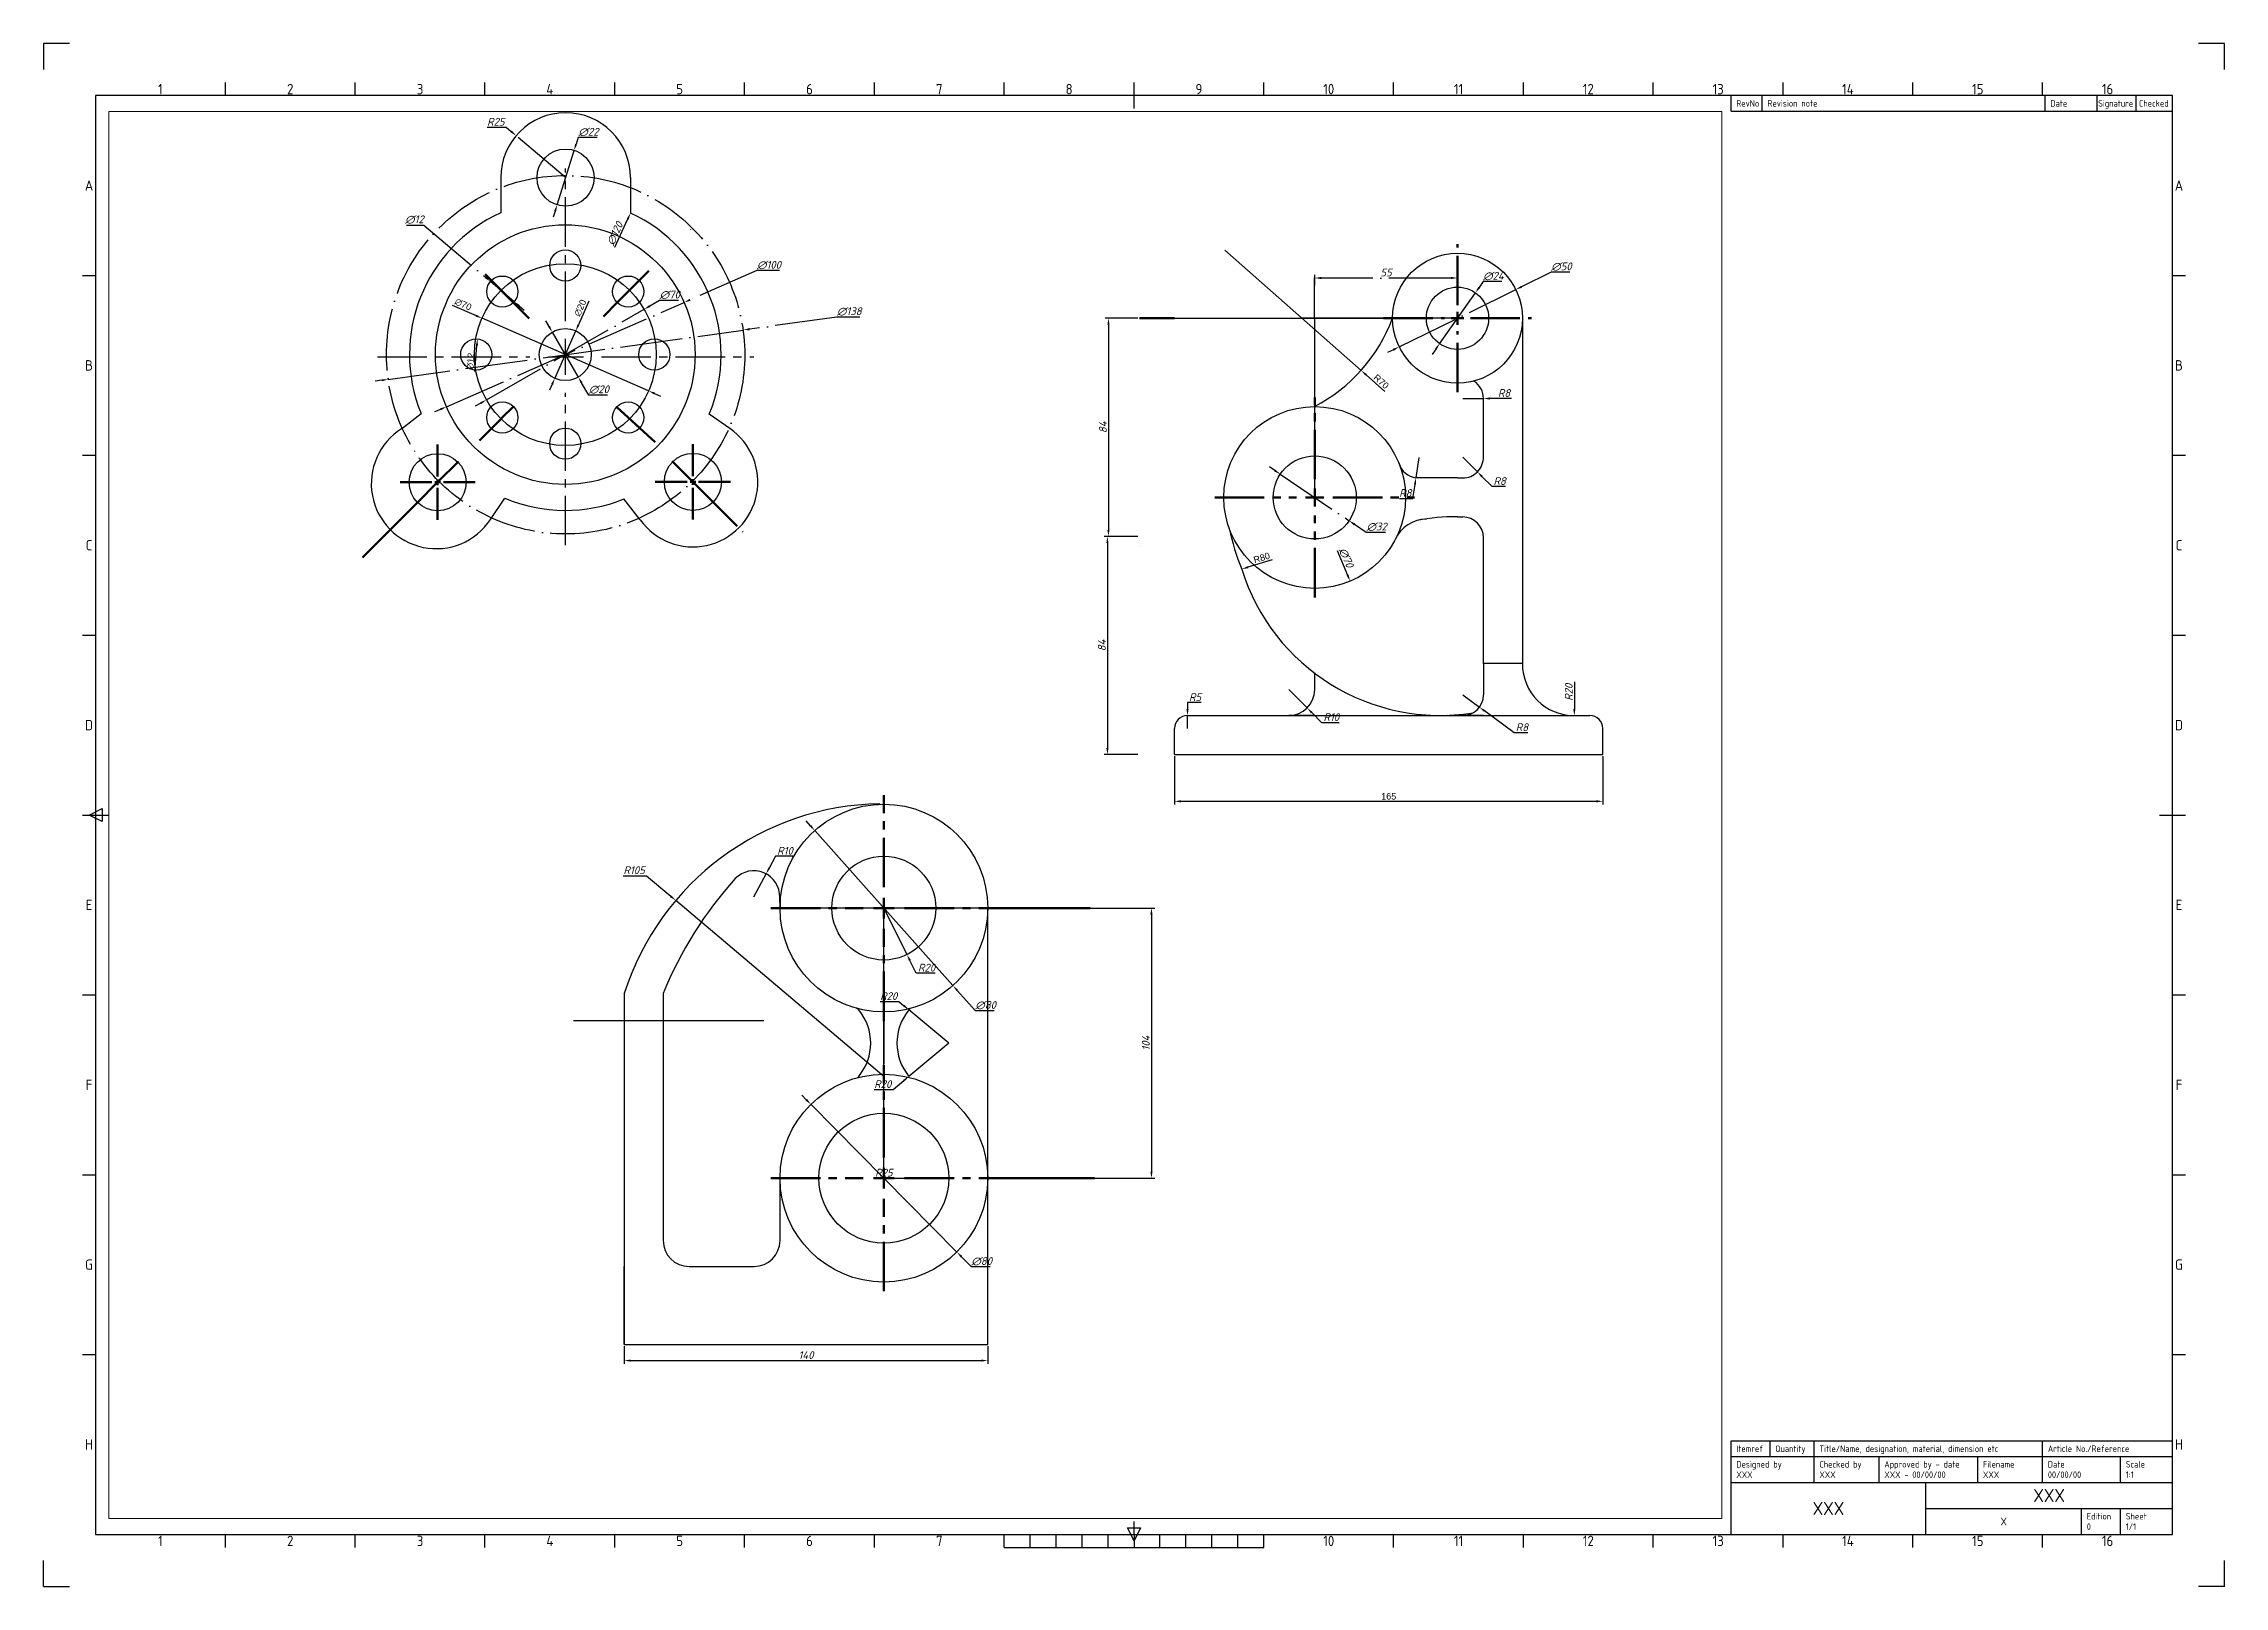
# Paper-space layout 'ISO A1 Layout' of a CAD drawing. Header units: millimetres. Extents: x 0 to 840, y 0 to 594.
import ezdxf
from ezdxf.enums import TextEntityAlignment as Align

# ---------------------------------------------------------------- set-up
doc = ezdxf.new("R2010")
doc.units = ezdxf.units.MM
doc.linetypes.add('ACAD_ISO04W100', pattern=[30, 24, -3, 0, -3])
doc.linetypes.add('CENTER2', pattern=[28.575, 19.05, -3.175, 3.175, -3.175])
for name, color, linetype in [('Model-Front', 7, 'Continuous'), ('Title Block', 7, 'Continuous'), ('Viewport', 5, 'Continuous')]:
    doc.layers.add(name, color=color, linetype=linetype)
doc.styles.add('Great_style', font='isocpeui.ttf')
doc.styles.add('ISO Proportional', font='isocp.shx')
doc.styles.get("Standard").update_dxf_attribs({"font": 'arial.ttf'})
doc.dimstyles.new('Copy(2) of ISO-25', dxfattribs={"dimtxt": 3, "dimasz": 2.5, "dimexe": 1.25, "dimexo": 0.625, "dimtad": 1, "dimtoh": 1, "dimtxsty": 'Great_style', "dimcen": 2.5, "dimadec": 0, "dimazin": 0, "dimtfac": 1, "dimtmove": 0, "dimatfit": 3, "dimfxl": 1, "dimarcsym": 0})
doc.dimstyles.new('ISO-25', dxfattribs={"dimtxt": 2.5, "dimasz": 2.5, "dimexe": 1.25, "dimexo": 0.625, "dimtad": 1, "dimtxsty": 'Standard', "dimcen": 2.5, "dimadec": 0, "dimazin": 0, "dimtfac": 1, "dimtmove": 0, "dimatfit": 3, "dimfxl": 1, "dimarcsym": 0})

psp = doc.layouts.new('ISO A1 Layout')

# ---------------------------------------------------------------- blocks, each defined once
blk = doc.blocks.new('ISO A1 title block')
at = {"layer": 'Title Block'}
for p, q in [((10, 594), (0, 594)), ((0, 594), (0, 584)), ((840, 594), (830, 594)), ((840, 584), (840, 594)), ((820, 574), (20, 574)), ((20, 574), (20, 20)), ((70, 574), (70, 579)), ((120, 574), (120, 579)), ((170, 574), (170, 579)), ((220, 574), (220, 579)), ((270, 574), (270, 579)), ((320, 574), (320, 579)), ((370, 574), (370, 579)), ((420, 569), (420, 579)), ((470, 574), (470, 579)), ((520, 574), (520, 579)), ((570, 574), (570, 579)), ((620, 574), (620, 579)), ((650, 568), (650, 574)), ((662, 568), (662, 574)), ((670, 574), (670, 579)), ((720, 574), (720, 579)), ((770, 574), (770, 579)), ((771, 568), (771, 574)), ((791, 568), (791, 574)), ((806, 568), (806, 574)), ((820, 20), (820, 574)), ((650, 568), (820, 568)), ((15, 504.75), (20, 504.75)), ((820, 504.75), (825, 504.75)), ((15, 435.5), (20, 435.5)), ((820, 435.5), (825, 435.5)), ((15, 366.25), (20, 366.25)), ((820, 366.25), (825, 366.25)), ((15, 297), (25, 297)), ((17.5, 297), (22.5, 299.5)), ((22.5, 294.5), (17.5, 297)), ((22.5, 299.5), (22.5, 294.5)), ((815, 297), (825, 297)), ((15, 227.75), (20, 227.75)), ((820, 227.75), (825, 227.75)), ((15, 158.5), (20, 158.5)), ((820, 158.5), (825, 158.5)), ((15, 89.25), (20, 89.25)), ((820, 89.25), (825, 89.25)), ((650, 56), (820, 56)), ((650, 50), (650, 56)), ((665, 50), (665, 56)), ((682, 50), (682, 56)), ((770, 50), (770, 56)), ((650, 50), (820, 50)), ((650, 20), (650, 50)), ((682, 40), (682, 50)), ((707, 40), (707, 50)), ((745, 40), (745, 50)), ((770, 40), (770, 50)), ((800, 40), (800, 50)), ((650, 40), (820, 40)), ((725, 20), (725, 40)), ((725, 30), (820, 30)), ((785, 20), (785, 30)), ((800, 20), (800, 30)), ((20, 20), (820, 20)), ((70, 15), (70, 20)), ((120, 15), (120, 20)), ((170, 15), (170, 20)), ((220, 15), (220, 20)), ((270, 15), (270, 20)), ((320, 15), (320, 20)), ((370, 15), (370, 20)), ((380, 15), (380, 20)), ((390, 15), (390, 20)), ((400, 15), (400, 20)), ((410, 15), (410, 20)), ((417.5, 22.5), (422.5, 22.5)), ((420, 17.5), (417.5, 22.5)), ((420, 20), (420, 25)), ((422.5, 22.5), (420, 17.5)), ((420, 20), (420, 15)), ((430, 15), (430, 20)), ((440, 15), (440, 20)), ((450, 15), (450, 20)), ((460, 15), (460, 20)), ((470, 15), (470, 20)), ((520, 15), (520, 20)), ((570, 15), (570, 20)), ((620, 15), (620, 20)), ((670, 15), (670, 20)), ((720, 15), (720, 20)), ((770, 15), (770, 20)), ((0, 0), (0, 10)), ((370, 15), (470, 15)), ((840, 0), (840, 10)), ((0, 0), (10, 0)), ((840, 0), (830, 0))]:
    blk.add_line(p, q, dxfattribs=at)
at = {"layer": 'Title Block', "style": 'ISO Proportional'}
for s, p in [('1', (45, 576.5)), ('2', (95, 576.5)), ('3', (145, 576.5)), ('4', (195, 576.5)), ('5', (245, 576.5)), ('6', (295, 576.5)), ('7', (345, 576.5)), ('8', (395, 576.5)), ('9', (445, 576.5)), ('10', (495, 576.5)), ('11', (545, 576.5)), ('12', (595, 576.5)), ('13', (645, 576.5)), ('14', (695, 576.5)), ('15', (745, 576.5)), ('16', (795, 576.5)), ('A', (17.5, 539.375)), ('A', (822.5, 539.375)), ('B', (17.5, 470.125)), ('B', (822.5, 470.125)), ('C', (17.5, 400.875)), ('C', (822.5, 400.875)), ('D', (17.5, 331.625)), ('D', (822.5, 331.625)), ('E', (17.5, 262.375)), ('E', (822.5, 262.375)), ('F', (17.5, 193.125)), ('F', (822.5, 193.125)), ('G', (17.5, 123.875)), ('G', (822.5, 123.875)), ('H', (17.5, 54.625)), ('H', (822.5, 54.625)), ('1', (45, 17.5)), ('2', (95, 17.5)), ('3', (145, 17.5)), ('4', (195, 17.5)), ('5', (245, 17.5)), ('6', (295, 17.5)), ('7', (345, 17.5)), ('10', (495, 17.5)), ('11', (545, 17.5)), ('12', (595, 17.5)), ('13', (645, 17.5)), ('14', (695, 17.5)), ('15', (745, 17.5)), ('16', (795, 17.5))]:
    blk.add_text(s, height=4, dxfattribs=at).set_placement(p, align=Align.MIDDLE)
for s, p in [('RevNo', (652, 571)), ('Revision note', (664, 571)), ('Date', (773, 571)), ('Signature', (791.361, 571)), ('Checked', (807.083, 571)), ('Itemref', (652, 53)), ('Quantity', (667, 53)), ('Title/Name, designation, material, dimension etc', (684, 53)), ('Article No./Reference', (772, 53)), ('Designed by', (652, 47)), ('Checked by', (684, 47)), ('Approved by - date', (709, 47)), ('Filename', (747, 47)), ('Date', (772, 47)), ('Scale', (802, 47)), ('Edition', (787, 27)), ('Sheet', (802, 27))]:
    blk.add_text(s, height=2.5, dxfattribs=at).set_placement(p, align=Align.MIDDLE_LEFT)
at = {"layer": 'Title Block', "style": 'ISO Proportional', "flags": 8}
for tag, p in [('DESIGNED_BY', (652, 43)), ('CHECKED_BY', (684, 43)), ('APPROVED_BY_DATE', (709, 43)), ('FILENAME', (747, 43)), ('DATE', (772, 43)), ('SCALE', (802, 43)), ('EDITION', (787, 23)), ('SHEET', (802, 23))]:
    blk.add_attdef(tag, text='', height=2.5, dxfattribs=at).set_placement(p, align=Align.MIDDLE_LEFT)
for tag, height, p in [('TITLE', 5, (772.5, 35)), ('OWNER', 5, (687.5, 30)), ('DRAWING_NUMBER', 3, (755, 25))]:
    blk.add_attdef(tag, text='', height=height, dxfattribs=at).set_placement(p, align=Align.MIDDLE)
blk = doc.blocks.new('*U3')
at = {"layer": 'Model-Front'}
blk.add_circle((6, 6), 6, dxfattribs=at)
blk = doc.blocks.new('*U4')
at = {"layer": 'Model-Front', "color": 0, "linetype": 'ByBlock', "lineweight": -2, "transparency": 16777216}
for p, rotation in [((200.94, 517.06), 225.0000000000001), ((170.69, 504.53), 269.9999999999999), ((231.19, 504.53), 180), ((158.16, 474.28), 315), ((243.72, 474.28), 135), ((231.19, 444.02), 90.00000000000001), ((200.94, 431.49), 45.00000000000001)]:
    blk.add_blockref('*U3', p, dxfattribs=dict(at, rotation=rotation))
blk.add_blockref('*U3', (170.69, 444.02), dxfattribs=at)
blk = doc.blocks.new('*D10')
at = {"layer": 'Defpoints', "color": 0, "transparency": 16777216}
for p in [(204.99, 483.42), (196.89, 465.13)]:
    blk.add_point(p, dxfattribs=at)
at = {"layer": 'Model-Front', "color": 0, "lineweight": -2, "transparency": 16777216}
for p, q in [((210.07, 494.89), (206, 485.71)), ((196.89, 465.13), (204.99, 483.42)), ((195.88, 462.85), (194.87, 460.56))]:
    blk.add_line(p, q, dxfattribs=at)
at = {"layer": 'Model-Front', "color": 0, "transparency": 16777216}
for points in [[(205.62, 485.87), (206.38, 485.54), (204.99, 483.42)], [(195.5, 463.01), (196.26, 462.68), (196.89, 465.13)]]:
    blk.add_solid(points, dxfattribs=at)
at = {"layer": 'Model-Front', "color": 0, "transparency": 16777216, "insert": (206.74, 492.24), "char_height": 2.5, "attachment_point": 5, "rotation": 66.11869}
blk.add_mtext('∅20', dxfattribs=at)
blk = doc.blocks.new('*D11')
at = {"layer": 'Defpoints', "color": 0, "transparency": 16777216}
for p in [(168.86, 488.26), (233.03, 460.29)]:
    blk.add_point(p, dxfattribs=at)
at = {"layer": 'Model-Front', "color": 0, "lineweight": -2, "transparency": 16777216}
for p, q in [((157.36, 493.28), (166.57, 489.26)), ((233.03, 460.29), (168.86, 488.26)), ((235.32, 459.29), (237.61, 458.29))]:
    blk.add_line(p, q, dxfattribs=at)
at = {"layer": 'Model-Front', "color": 0, "transparency": 16777216}
for points in [[(166.73, 489.64), (166.4, 488.88), (168.86, 488.26)], [(235.48, 459.67), (235.15, 458.91), (233.03, 460.29)]]:
    blk.add_solid(points, dxfattribs=at)
at = {"layer": 'Model-Front', "color": 0, "transparency": 16777216, "insert": (161.61, 493.58), "char_height": 2.5, "attachment_point": 5, "rotation": 336.4445}
blk.add_mtext('∅70', dxfattribs=at)
blk = doc.blocks.new('*D12')
at = {"layer": 'Defpoints', "color": 0, "transparency": 16777216}
for p in [(167.09, 480.26), (166.2, 468.29)]:
    blk.add_point(p, dxfattribs=at)
at = {"layer": 'Model-Front', "color": 0, "lineweight": -2, "transparency": 16777216}
blk.add_line((166.16, 467.77), (166.91, 477.77), dxfattribs=at)
at = {"layer": 'Model-Front', "color": 0, "transparency": 16777216}
blk.add_solid([(166.49, 477.8), (167.32, 477.73), (167.09, 480.26)], dxfattribs=at)
at = {"layer": 'Model-Front', "color": 0, "transparency": 16777216, "insert": (164.47, 471.67), "char_height": 2.5, "attachment_point": 5, "rotation": 85.71429}
blk.add_mtext('∅12', dxfattribs=at)
blk = doc.blocks.new('*D18')
at = {"layer": 'Defpoints', "color": 0, "transparency": 16777216}
for p in [(435.61, 320.27), (600.61, 320.27), (600.61, 302.28)]:
    blk.add_point(p, dxfattribs=at)
at = {"layer": 'Model-Front', "color": 0, "lineweight": -2, "transparency": 16777216}
for p, q in [((435.61, 319.65), (435.61, 301.03)), ((600.61, 319.65), (600.61, 301.03)), ((438.11, 302.28), (598.11, 302.28))]:
    blk.add_line(p, q, dxfattribs=at)
at = {"layer": 'Model-Front', "color": 0, "transparency": 16777216}
for points in [[(438.11, 302.69), (438.11, 301.86), (435.61, 302.28)], [(598.11, 302.69), (598.11, 301.86), (600.61, 302.28)]]:
    blk.add_solid(points, dxfattribs=at)
at = {"layer": 'Model-Front', "color": 0, "transparency": 16777216, "insert": (518.11, 304.18), "char_height": 2.5, "attachment_point": 5}
blk.add_mtext('165', dxfattribs=at)
blk = doc.blocks.new('*D34')
at = {"layer": 'Defpoints', "color": 0, "transparency": 16777216}
for p in [(455.01, 514.45), (507.51, 468.14)]:
    blk.add_point(p, dxfattribs=at)
at = {"layer": 'Model-Front', "color": 0, "lineweight": -2, "transparency": 16777216}
for p, q in [((455.01, 514.45), (507.51, 468.14)), ((516.67, 460.06), (509.38, 466.48))]:
    blk.add_line(p, q, dxfattribs=at)
at = {"layer": 'Model-Front', "color": 0, "transparency": 16777216}
blk.add_solid([(509.66, 466.8), (509.11, 466.17), (507.51, 468.14)], dxfattribs=at)
at = {"layer": 'Model-Front', "color": 0, "transparency": 16777216, "insert": (515.22, 463.87), "char_height": 2.5, "attachment_point": 5, "rotation": 318.58366}
blk.add_mtext('R70', dxfattribs=at)
blk = doc.blocks.new('*D36')
at = {"layer": 'Defpoints', "color": 0, "transparency": 16777216}
for p in [(537.94, 415.35), (461.52, 391.68)]:
    blk.add_point(p, dxfattribs=at)
at = {"layer": 'Model-Front', "color": 0, "lineweight": -2, "transparency": 16777216}
blk.add_line((473.19, 395.29), (463.91, 392.42), dxfattribs=at)
at = {"layer": 'Model-Front', "color": 0, "transparency": 16777216}
blk.add_solid([(463.78, 392.82), (464.03, 392.02), (461.52, 391.68)], dxfattribs=at)
at = {"layer": 'Model-Front', "color": 0, "transparency": 16777216, "insert": (469.18, 396.04), "char_height": 2.5, "attachment_point": 5, "rotation": 17.21039}
blk.add_mtext('R80', dxfattribs=at)
blk = doc.blocks.new('*U51')
at = {"layer": 'Model-Front', "color": 0, "linetype": 'CENTER2', "transparency": 16777216}
for p, q in [((0, 13.8), (0, 72.5)), ((-72.5, 0), (-13.8, 0)), ((13.8, 0), (72.5, 0)), ((0, -72.5), (0, -13.8))]:
    blk.add_line(p, q, dxfattribs=at)
at = {"layer": 'Model-Front', "color": 0, "linetype": 'Continuous', "transparency": 16777216}
for p, q in [((-6.9, 0), (6.9, 0)), ((0, -6.9), (0, 6.9))]:
    blk.add_line(p, q, dxfattribs=at)
blk = doc.blocks.new('*U52')
at = {"layer": 'Model-Front', "color": 0, "linetype": 'CENTER2', "transparency": 16777216}
for p, q in [((0, 13.8), (0, 72.5)), ((-72.5, 0), (-13.8, 0)), ((13.8, 0), (72.5, 0)), ((0, -72.5), (0, -13.8))]:
    blk.add_line(p, q, dxfattribs=at)
at = {"layer": 'Model-Front', "color": 0, "linetype": 'Continuous', "transparency": 16777216}
for p, q in [((-6.9, 0), (6.9, 0)), ((0, -6.9), (0, 6.9))]:
    blk.add_line(p, q, dxfattribs=at)
blk = doc.blocks.new('*U53')
at = {"layer": 'Model-Front', "color": 0, "linetype": 'CENTER2', "transparency": 16777216}
for p, q in [((0, 13.8), (0, 72.5)), ((-72.5, 0), (-13.8, 0)), ((13.8, 0), (72.5, 0)), ((0, -72.5), (0, -13.8))]:
    blk.add_line(p, q, dxfattribs=at)
at = {"layer": 'Model-Front', "color": 0, "linetype": 'Continuous', "transparency": 16777216}
for p, q in [((-6.9, 0), (6.9, 0)), ((0, -6.9), (0, 6.9))]:
    blk.add_line(p, q, dxfattribs=at)
blk = doc.blocks.new('*U54')
at = {"layer": 'Model-Front', "color": 0, "linetype": 'CENTER2', "transparency": 16777216}
for p, q in [((0, 13.8), (0, 72.5)), ((-72.5, 0), (-13.8, 0)), ((13.8, 0), (72.5, 0)), ((0, -72.5), (0, -13.8))]:
    blk.add_line(p, q, dxfattribs=at)
at = {"layer": 'Model-Front', "color": 0, "linetype": 'Continuous', "transparency": 16777216}
for p, q in [((-6.9, 0), (6.9, 0)), ((0, -6.9), (0, 6.9))]:
    blk.add_line(p, q, dxfattribs=at)
blk = doc.blocks.new('*U55')
at = {"layer": 'Model-Front', "color": 0, "linetype": 'CENTER2', "transparency": 16777216}
for p, q in [((0, 13.8), (0, 72.5)), ((-72.5, 0), (-13.8, 0)), ((13.8, 0), (72.5, 0)), ((0, -72.5), (0, -13.8))]:
    blk.add_line(p, q, dxfattribs=at)
at = {"layer": 'Model-Front', "color": 0, "linetype": 'Continuous', "transparency": 16777216}
for p, q in [((-6.9, 0), (6.9, 0)), ((0, -6.9), (0, 6.9))]:
    blk.add_line(p, q, dxfattribs=at)
blk = doc.blocks.new('*U56')
at = {"layer": 'Model-Front', "color": 0, "linetype": 'CENTER2', "transparency": 16777216}
for p, q in [((0, 13.8), (0, 72.5)), ((-72.5, 0), (-13.8, 0)), ((13.8, 0), (72.5, 0)), ((0, -72.5), (0, -13.8))]:
    blk.add_line(p, q, dxfattribs=at)
at = {"layer": 'Model-Front', "color": 0, "linetype": 'Continuous', "transparency": 16777216}
for p, q in [((-6.9, 0), (6.9, 0)), ((0, -6.9), (0, 6.9))]:
    blk.add_line(p, q, dxfattribs=at)
blk = doc.blocks.new('*U57')
at = {"layer": 'Model-Front', "color": 0, "linetype": 'CENTER2', "transparency": 16777216}
for p, q in [((0, 13.8), (0, 72.5)), ((-72.5, 0), (-13.8, 0)), ((13.8, 0), (72.5, 0)), ((0, -72.5), (0, -13.8))]:
    blk.add_line(p, q, dxfattribs=at)
at = {"layer": 'Model-Front', "color": 0, "linetype": 'Continuous', "transparency": 16777216}
for p, q in [((-6.9, 0), (6.9, 0)), ((0, -6.9), (0, 6.9))]:
    blk.add_line(p, q, dxfattribs=at)
blk = doc.blocks.new('*U58')
at = {"layer": 'Model-Front', "color": 0, "linetype": 'CENTER2', "transparency": 16777216}
for p, q in [((0, 13.8), (0, 72.5)), ((-72.5, 0), (-13.8, 0)), ((13.8, 0), (72.5, 0)), ((0, -72.5), (0, -13.8))]:
    blk.add_line(p, q, dxfattribs=at)
at = {"layer": 'Model-Front', "color": 0, "linetype": 'Continuous', "transparency": 16777216}
for p, q in [((-6.9, 0), (6.9, 0)), ((0, -6.9), (0, 6.9))]:
    blk.add_line(p, q, dxfattribs=at)
blk = doc.blocks.new('*U61')
at = {"layer": 'Model-Front', "color": 0, "linetype": 'CENTER2', "lineweight": 100, "transparency": 16777216}
for p, q in [((0, 2.2), (0, 14.5)), ((-14.5, 0), (-2.2, 0)), ((2.2, 0), (14.5, 0)), ((0, -14.5), (0, -2.2))]:
    blk.add_line(p, q, dxfattribs=at)
at = {"layer": 'Model-Front', "color": 0, "linetype": 'Continuous', "lineweight": 100, "transparency": 16777216}
for p, q in [((-1.1, 0), (1.1, 0)), ((0, -1.1), (0, 1.1))]:
    blk.add_line(p, q, dxfattribs=at)
blk = doc.blocks.new('*U62')
at = {"layer": 'Model-Front', "color": 0, "linetype": 'CENTER2', "lineweight": 100, "transparency": 16777216}
for p, q in [((0, 2.2), (0, 14.5)), ((-14.5, 0), (-2.2, 0)), ((2.2, 0), (14.5, 0)), ((0, -14.5), (0, -2.2))]:
    blk.add_line(p, q, dxfattribs=at)
at = {"layer": 'Model-Front', "color": 0, "linetype": 'Continuous', "lineweight": 100, "transparency": 16777216}
for p, q in [((-1.1, 0), (1.1, 0)), ((0, -1.1), (0, 1.1))]:
    blk.add_line(p, q, dxfattribs=at)
blk = doc.blocks.new('*D64')
at = {"layer": 'Defpoints', "color": 0, "linetype": 'ACAD_ISO04W100', "lineweight": 100, "transparency": 16777216}
for p in [(182, 558.56), (201.07, 542.4)]:
    blk.add_point(p, dxfattribs=at)
at = {"layer": 'Model-Front', "color": 0, "linetype": 'ACAD_ISO04W100', "lineweight": -2, "transparency": 16777216}
for p, q in [((170.79, 561.8), (178.19, 561.8)), ((178.19, 561.8), (180.09, 560.18)), ((201.07, 542.4), (182, 558.56))]:
    blk.add_line(p, q, dxfattribs=at)
at = {"layer": 'Model-Front', "color": 0, "linetype": 'ACAD_ISO04W100', "lineweight": 100, "transparency": 16777216}
blk.add_solid([(180.36, 560.5), (179.82, 559.86), (182, 558.56)], dxfattribs=at)
at = {"layer": 'Model-Front', "color": 0, "linetype": 'ACAD_ISO04W100', "lineweight": 100, "transparency": 16777216, "insert": (174.18, 563.92), "char_height": 3, "attachment_point": 5, "style": 'Great_style'}
blk.add_mtext('R25', dxfattribs=at)
blk = doc.blocks.new('*D65')
at = {"layer": 'Defpoints', "color": 0, "linetype": 'ACAD_ISO04W100', "lineweight": 100, "transparency": 16777216}
for p in [(204.35, 552.9), (197.79, 531.9)]:
    blk.add_point(p, dxfattribs=at)
at = {"layer": 'Model-Front', "color": 0, "linetype": 'ACAD_ISO04W100', "lineweight": -2, "transparency": 16777216}
for p, q in [((205.89, 557.83), (205.09, 555.29)), ((213.22, 557.83), (205.89, 557.83)), ((197.79, 531.9), (204.35, 552.9)), ((197.05, 529.51), (196.3, 527.12))]:
    blk.add_line(p, q, dxfattribs=at)
at = {"layer": 'Model-Front', "color": 0, "linetype": 'ACAD_ISO04W100', "lineweight": 100, "transparency": 16777216}
for points in [[(204.69, 555.41), (205.49, 555.16), (204.35, 552.9)], [(196.65, 529.64), (197.44, 529.39), (197.79, 531.9)]]:
    blk.add_solid(points, dxfattribs=at)
at = {"layer": 'Model-Front', "color": 0, "linetype": 'ACAD_ISO04W100', "lineweight": 100, "transparency": 16777216, "insert": (209.86, 559.96), "char_height": 3, "attachment_point": 5, "style": 'Great_style'}
blk.add_mtext('∅22', dxfattribs=at)
blk = doc.blocks.new('*D66')
at = {"layer": 'Defpoints', "color": 0, "linetype": 'ACAD_ISO04W100', "lineweight": 100, "transparency": 16777216}
for p in [(269.41, 483.72), (132.73, 464.72)]:
    blk.add_point(p, dxfattribs=at)
at = {"layer": 'Model-Front', "color": 0, "linetype": 'ACAD_ISO04W100', "lineweight": -2, "transparency": 16777216}
for p, q in [((305.56, 488.74), (271.89, 484.06)), ((314.44, 488.74), (305.56, 488.74)), ((132.73, 464.72), (269.41, 483.72)), ((130.25, 464.38), (127.77, 464.04))]:
    blk.add_line(p, q, dxfattribs=at)
at = {"layer": 'Model-Front', "color": 0, "linetype": 'ACAD_ISO04W100', "lineweight": 100, "transparency": 16777216}
for points in [[(271.83, 484.47), (271.95, 483.65), (269.41, 483.72)], [(130.19, 464.79), (130.31, 463.97), (132.73, 464.72)]]:
    blk.add_solid(points, dxfattribs=at)
at = {"layer": 'Model-Front', "color": 0, "linetype": 'ACAD_ISO04W100', "lineweight": 100, "transparency": 16777216, "insert": (310.32, 490.86), "char_height": 3, "attachment_point": 5, "style": 'Great_style'}
blk.add_mtext('∅138', dxfattribs=at)
blk = doc.blocks.new('*D67')
at = {"layer": 'Defpoints', "color": 0, "linetype": 'ACAD_ISO04W100', "lineweight": 100, "transparency": 16777216}
for p in [(226.07, 528.76), (175.81, 419.79)]:
    blk.add_point(p, dxfattribs=at)
at = {"layer": 'Model-Front', "color": 0, "linetype": 'ACAD_ISO04W100', "lineweight": -2, "transparency": 16777216}
blk.add_line((220.04, 515.68), (225.02, 526.49), dxfattribs=at)
at = {"layer": 'Model-Front', "color": 0, "linetype": 'ACAD_ISO04W100', "lineweight": 100, "transparency": 16777216}
blk.add_solid([(224.64, 526.66), (225.4, 526.32), (226.07, 528.76)], dxfattribs=at)
at = {"layer": 'Model-Front', "color": 0, "linetype": 'ACAD_ISO04W100', "lineweight": 100, "transparency": 16777216, "insert": (220.08, 520.84), "char_height": 3, "attachment_point": 5, "rotation": 65.2415, "style": 'Great_style'}
blk.add_mtext('∅120', dxfattribs=at)
blk = doc.blocks.new('*D68')
at = {"layer": 'Defpoints', "color": 0, "linetype": 'ACAD_ISO04W100', "lineweight": 100, "transparency": 16777216}
for p in [(246.73, 494.36), (155.15, 454.19)]:
    blk.add_point(p, dxfattribs=at)
at = {"layer": 'Model-Front', "color": 0, "linetype": 'ACAD_ISO04W100', "lineweight": -2, "transparency": 16777216}
for p, q in [((274.7, 506.62), (249.02, 495.36)), ((283.48, 506.62), (274.7, 506.62)), ((155.15, 454.19), (246.73, 494.36)), ((152.86, 453.19), (150.57, 452.19))]:
    blk.add_line(p, q, dxfattribs=at)
at = {"layer": 'Model-Front', "color": 0, "linetype": 'ACAD_ISO04W100', "lineweight": 100, "transparency": 16777216}
for points in [[(248.85, 495.74), (249.19, 494.98), (246.73, 494.36)], [(152.69, 453.57), (153.03, 452.81), (155.15, 454.19)]]:
    blk.add_solid(points, dxfattribs=at)
at = {"layer": 'Model-Front', "color": 0, "linetype": 'ACAD_ISO04W100', "lineweight": 100, "transparency": 16777216, "insert": (279.4, 508.75), "char_height": 3, "attachment_point": 5, "style": 'Great_style'}
blk.add_mtext('∅100', dxfattribs=at)
blk = doc.blocks.new('*D69')
at = {"layer": 'Defpoints', "color": 0, "linetype": 'ACAD_ISO04W100', "lineweight": 100, "transparency": 16777216}
for p in [(231.3, 491.7), (170.59, 456.85)]:
    blk.add_point(p, dxfattribs=at)
at = {"layer": 'Model-Front', "color": 0, "linetype": 'ACAD_ISO04W100', "lineweight": -2, "transparency": 16777216}
for p, q in [((170.59, 456.85), (231.3, 491.7)), ((237.27, 495.13), (233.46, 492.94)), ((244.49, 495.13), (237.27, 495.13)), ((168.42, 455.61), (166.25, 454.36))]:
    blk.add_line(p, q, dxfattribs=at)
at = {"layer": 'Model-Front', "color": 0, "linetype": 'ACAD_ISO04W100', "lineweight": 100, "transparency": 16777216}
for points in [[(233.26, 493.3), (233.67, 492.58), (231.3, 491.7)], [(168.21, 455.97), (168.63, 455.25), (170.59, 456.85)]]:
    blk.add_solid(points, dxfattribs=at)
at = {"layer": 'Model-Front', "color": 0, "linetype": 'ACAD_ISO04W100', "lineweight": 100, "transparency": 16777216, "insert": (241.19, 497.27), "char_height": 3, "attachment_point": 5, "style": 'Great_style'}
blk.add_mtext('∅70', dxfattribs=at)
blk = doc.blocks.new('*D70')
at = {"layer": 'Defpoints', "color": 0, "linetype": 'ACAD_ISO04W100', "lineweight": 100, "transparency": 16777216}
for p in [(195.94, 482.93), (205.95, 465.62)]:
    blk.add_point(p, dxfattribs=at)
at = {"layer": 'Model-Front', "color": 0, "linetype": 'ACAD_ISO04W100', "lineweight": -2, "transparency": 16777216}
for p, q in [((194.68, 485.1), (193.43, 487.26)), ((195.94, 482.93), (205.95, 465.62)), ((209.95, 458.69), (207.2, 463.45)), ((217.17, 458.69), (209.95, 458.69))]:
    blk.add_line(p, q, dxfattribs=at)
at = {"layer": 'Model-Front', "color": 0, "linetype": 'ACAD_ISO04W100', "lineweight": 100, "transparency": 16777216}
for points in [[(195.04, 485.31), (194.32, 484.89), (195.94, 482.93)], [(207.56, 463.66), (206.84, 463.25), (205.95, 465.62)]]:
    blk.add_solid(points, dxfattribs=at)
at = {"layer": 'Model-Front', "color": 0, "linetype": 'ACAD_ISO04W100', "lineweight": 100, "transparency": 16777216, "insert": (213.88, 460.82), "char_height": 3, "attachment_point": 5, "style": 'Great_style'}
blk.add_mtext('∅20', dxfattribs=at)
blk = doc.blocks.new('*D71')
at = {"layer": 'Defpoints', "color": 0, "linetype": 'ACAD_ISO04W100', "lineweight": 100, "transparency": 16777216}
for p in [(172.12, 502.41), (181.26, 494.64)]:
    blk.add_point(p, dxfattribs=at)
at = {"layer": 'Model-Front', "color": 0, "linetype": 'ACAD_ISO04W100', "lineweight": -2, "transparency": 16777216}
for p, q in [((139.8, 524.14), (146.51, 524.14)), ((146.51, 524.14), (170.21, 504.03)), ((181.26, 494.64), (172.12, 502.41)), ((183.17, 493.03), (185.08, 491.41))]:
    blk.add_line(p, q, dxfattribs=at)
at = {"layer": 'Model-Front', "color": 0, "linetype": 'ACAD_ISO04W100', "lineweight": 100, "transparency": 16777216}
for points in [[(170.48, 504.34), (169.94, 503.71), (172.12, 502.41)], [(183.44, 493.34), (182.9, 492.71), (181.26, 494.64)]]:
    blk.add_solid(points, dxfattribs=at)
at = {"layer": 'Model-Front', "color": 0, "linetype": 'ACAD_ISO04W100', "lineweight": 100, "transparency": 16777216, "insert": (142.84, 526.26), "char_height": 3, "attachment_point": 5, "style": 'Great_style'}
blk.add_mtext('∅12', dxfattribs=at)
blk = doc.blocks.new('*U72')
at = {"layer": 'Model-Front', "color": 0, "linetype": 'CENTER2', "lineweight": 100, "transparency": 16777216}
for p, q in [((0, 7), (0, 38.5)), ((-38.5, 0), (-7, 0)), ((7, 0), (38.5, 0)), ((0, -38.5), (0, -7))]:
    blk.add_line(p, q, dxfattribs=at)
at = {"layer": 'Model-Front', "color": 0, "linetype": 'Continuous', "lineweight": 100, "transparency": 16777216}
for p, q in [((-3.5, 0), (3.5, 0)), ((0, -3.5), (0, 3.5))]:
    blk.add_line(p, q, dxfattribs=at)
blk = doc.blocks.new('*U73')
at = {"layer": 'Model-Front', "color": 0, "linetype": 'CENTER2', "lineweight": 100, "transparency": 16777216}
for p, q in [((0, 5), (0, 28.5)), ((-28.5, 0), (-5, 0)), ((5, 0), (28.5, 0)), ((0, -28.5), (0, -5))]:
    blk.add_line(p, q, dxfattribs=at)
at = {"layer": 'Model-Front', "color": 0, "linetype": 'Continuous', "lineweight": 100, "transparency": 16777216}
for p, q in [((-2.5, 0), (2.5, 0)), ((0, -2.5), (0, 2.5))]:
    blk.add_line(p, q, dxfattribs=at)
blk = doc.blocks.new('*D74')
at = {"layer": 'Defpoints', "color": 0, "linetype": 'ACAD_ISO04W100', "lineweight": 100, "transparency": 16777216}
for p in [(567.04, 499.29), (522.17, 477.25)]:
    blk.add_point(p, dxfattribs=at)
at = {"layer": 'Model-Front', "color": 0, "linetype": 'ACAD_ISO04W100', "lineweight": -2, "transparency": 16777216}
for p, q in [((580.72, 506.01), (569.29, 500.4)), ((587.94, 506.01), (580.72, 506.01)), ((522.17, 477.25), (567.04, 499.29)), ((519.92, 476.15), (517.68, 475.04))]:
    blk.add_line(p, q, dxfattribs=at)
at = {"layer": 'Model-Front', "color": 0, "linetype": 'ACAD_ISO04W100', "lineweight": 100, "transparency": 16777216}
for points in [[(569.1, 500.77), (569.47, 500.02), (567.04, 499.29)], [(519.74, 476.52), (520.11, 475.77), (522.17, 477.25)]]:
    blk.add_solid(points, dxfattribs=at)
at = {"layer": 'Model-Front', "color": 0, "linetype": 'ACAD_ISO04W100', "lineweight": 100, "transparency": 16777216, "insert": (584.64, 508.14), "char_height": 3, "attachment_point": 5, "style": 'Great_style'}
blk.add_mtext('∅50', dxfattribs=at)
blk = doc.blocks.new('*D75')
at = {"layer": 'Defpoints', "color": 0, "linetype": 'ACAD_ISO04W100', "lineweight": 100, "transparency": 16777216}
for p in [(551.51, 498.08), (537.7, 478.46)]:
    blk.add_point(p, dxfattribs=at)
at = {"layer": 'Model-Front', "color": 0, "linetype": 'ACAD_ISO04W100', "lineweight": -2, "transparency": 16777216}
for p, q in [((537.7, 478.46), (551.51, 498.08)), ((554.52, 502.36), (552.95, 500.13)), ((561.73, 502.36), (554.52, 502.36)), ((536.26, 476.41), (534.82, 474.37))]:
    blk.add_line(p, q, dxfattribs=at)
at = {"layer": 'Model-Front', "color": 0, "linetype": 'ACAD_ISO04W100', "lineweight": 100, "transparency": 16777216}
for points in [[(552.61, 500.37), (553.29, 499.89), (551.51, 498.08)], [(535.92, 476.65), (536.6, 476.17), (537.7, 478.46)]]:
    blk.add_solid(points, dxfattribs=at)
at = {"layer": 'Model-Front', "color": 0, "linetype": 'ACAD_ISO04W100', "lineweight": 100, "transparency": 16777216, "insert": (558.44, 504.48), "char_height": 3, "attachment_point": 5, "style": 'Great_style'}
blk.add_mtext('∅24', dxfattribs=at)
blk = doc.blocks.new('*D76')
at = {"layer": 'Defpoints', "color": 0, "linetype": 'ACAD_ISO04W100', "lineweight": 100, "transparency": 16777216}
for p in [(475.96, 451.5), (503.25, 387.04)]:
    blk.add_point(p, dxfattribs=at)
at = {"layer": 'Model-Front', "color": 0, "linetype": 'ACAD_ISO04W100', "lineweight": -2, "transparency": 16777216}
blk.add_line((498.24, 398.87), (502.27, 389.34), dxfattribs=at)
at = {"layer": 'Model-Front', "color": 0, "linetype": 'ACAD_ISO04W100', "lineweight": 100, "transparency": 16777216}
blk.add_solid([(502.66, 389.5), (501.89, 389.18), (503.25, 387.04)], dxfattribs=at)
at = {"layer": 'Model-Front', "color": 0, "linetype": 'ACAD_ISO04W100', "lineweight": 100, "transparency": 16777216, "insert": (501.74, 396.09), "char_height": 3, "attachment_point": 5, "rotation": 292.94227, "style": 'Great_style'}
blk.add_mtext('∅70', dxfattribs=at)
blk = doc.blocks.new('*D77')
at = {"layer": 'Defpoints', "color": 0, "linetype": 'ACAD_ISO04W100', "lineweight": 100, "transparency": 16777216}
for p in [(476.35, 428.23), (502.86, 410.31)]:
    blk.add_point(p, dxfattribs=at)
at = {"layer": 'Model-Front', "color": 0, "linetype": 'ACAD_ISO04W100', "lineweight": -2, "transparency": 16777216}
for p, q in [((474.28, 429.63), (472.21, 431.03)), ((476.35, 428.23), (502.86, 410.31)), ((509.49, 405.83), (504.93, 408.91)), ((516.82, 405.83), (509.49, 405.83))]:
    blk.add_line(p, q, dxfattribs=at)
at = {"layer": 'Model-Front', "color": 0, "linetype": 'ACAD_ISO04W100', "lineweight": 100, "transparency": 16777216}
for points in [[(474.51, 429.97), (474.04, 429.28), (476.35, 428.23)], [(505.17, 409.26), (504.7, 408.57), (502.86, 410.31)]]:
    blk.add_solid(points, dxfattribs=at)
at = {"layer": 'Model-Front', "color": 0, "linetype": 'ACAD_ISO04W100', "lineweight": 100, "transparency": 16777216, "insert": (513.47, 407.96), "char_height": 3, "attachment_point": 5, "style": 'Great_style'}
blk.add_mtext('∅32', dxfattribs=at)
blk = doc.blocks.new('*D78')
at = {"layer": 'Defpoints', "color": 0, "linetype": 'ACAD_ISO04W100', "lineweight": 100, "transparency": 16777216}
for p in [(529.72, 434.69), (528.59, 426.77)]:
    blk.add_point(p, dxfattribs=at)
at = {"layer": 'Model-Front', "color": 0, "linetype": 'ACAD_ISO04W100', "lineweight": -2, "transparency": 16777216}
for p, q in [((529.72, 434.69), (528.59, 426.77)), ((527.46, 418.85), (528.24, 424.3)), ((522.22, 418.85), (527.46, 418.85))]:
    blk.add_line(p, q, dxfattribs=at)
at = {"layer": 'Model-Front', "color": 0, "linetype": 'ACAD_ISO04W100', "lineweight": 100, "transparency": 16777216}
blk.add_solid([(527.83, 424.36), (528.65, 424.24), (528.59, 426.77)], dxfattribs=at)
at = {"layer": 'Model-Front', "color": 0, "linetype": 'ACAD_ISO04W100', "lineweight": 100, "transparency": 16777216, "insert": (524.53, 420.98), "char_height": 3, "attachment_point": 5, "style": 'Great_style'}
blk.add_mtext('R8', dxfattribs=at)
blk = doc.blocks.new('*D79')
at = {"layer": 'Defpoints', "color": 0, "linetype": 'ACAD_ISO04W100', "lineweight": 100, "transparency": 16777216}
for p in [(546.61, 434.77), (552.26, 429.11)]:
    blk.add_point(p, dxfattribs=at)
at = {"layer": 'Model-Front', "color": 0, "linetype": 'ACAD_ISO04W100', "lineweight": -2, "transparency": 16777216}
for p, q in [((546.61, 434.77), (552.26, 429.11)), ((557.92, 423.46), (554.03, 427.35)), ((563.16, 423.46), (557.92, 423.46))]:
    blk.add_line(p, q, dxfattribs=at)
at = {"layer": 'Model-Front', "color": 0, "linetype": 'ACAD_ISO04W100', "lineweight": 100, "transparency": 16777216}
blk.add_solid([(554.32, 427.64), (553.74, 427.05), (552.26, 429.11)], dxfattribs=at)
at = {"layer": 'Model-Front', "color": 0, "linetype": 'ACAD_ISO04W100', "lineweight": 100, "transparency": 16777216, "insert": (560.85, 425.58), "char_height": 3, "attachment_point": 5, "style": 'Great_style'}
blk.add_mtext('R8', dxfattribs=at)
blk = doc.blocks.new('*D80')
at = {"layer": 'Defpoints', "color": 0, "linetype": 'ACAD_ISO04W100', "lineweight": 100, "transparency": 16777216}
for p in [(546.61, 457.36), (554.61, 457.36)]:
    blk.add_point(p, dxfattribs=at)
at = {"layer": 'Model-Front', "color": 0, "linetype": 'ACAD_ISO04W100', "lineweight": -2, "transparency": 16777216}
for p, q in [((546.61, 457.36), (554.61, 457.36)), ((565.47, 457.36), (557.11, 457.36))]:
    blk.add_line(p, q, dxfattribs=at)
at = {"layer": 'Model-Front', "color": 0, "linetype": 'ACAD_ISO04W100', "lineweight": 100, "transparency": 16777216}
blk.add_solid([(557.11, 457.78), (557.11, 456.94), (554.61, 457.36)], dxfattribs=at)
at = {"layer": 'Model-Front', "color": 0, "linetype": 'ACAD_ISO04W100', "lineweight": 100, "transparency": 16777216, "insert": (562.54, 459.48), "char_height": 3, "attachment_point": 5, "style": 'Great_style'}
blk.add_mtext('R8', dxfattribs=at)
blk = doc.blocks.new('*D81')
at = {"layer": 'Defpoints', "color": 0, "linetype": 'ACAD_ISO04W100', "lineweight": 100, "transparency": 16777216}
for p in [(546.61, 343.27), (553.05, 338.54)]:
    blk.add_point(p, dxfattribs=at)
at = {"layer": 'Model-Front', "color": 0, "linetype": 'ACAD_ISO04W100', "lineweight": -2, "transparency": 16777216}
for p, q in [((546.61, 343.27), (553.05, 338.54)), ((566.49, 328.67), (555.07, 337.06)), ((571.73, 328.67), (566.49, 328.67))]:
    blk.add_line(p, q, dxfattribs=at)
at = {"layer": 'Model-Front', "color": 0, "linetype": 'ACAD_ISO04W100', "lineweight": 100, "transparency": 16777216}
blk.add_solid([(555.31, 337.39), (554.82, 336.72), (553.05, 338.54)], dxfattribs=at)
at = {"layer": 'Model-Front', "color": 0, "linetype": 'ACAD_ISO04W100', "lineweight": 100, "transparency": 16777216, "insert": (569.42, 330.8), "char_height": 3, "attachment_point": 5, "style": 'Great_style'}
blk.add_mtext('R8', dxfattribs=at)
blk = doc.blocks.new('*D82')
at = {"layer": 'Defpoints', "color": 0, "linetype": 'ACAD_ISO04W100', "lineweight": 100, "transparency": 16777216}
for p in [(589.61, 355.27), (589.61, 335.27)]:
    blk.add_point(p, dxfattribs=at)
at = {"layer": 'Model-Front', "color": 0, "linetype": 'ACAD_ISO04W100', "lineweight": -2, "transparency": 16777216}
blk.add_line((589.61, 348.21), (589.61, 337.77), dxfattribs=at)
at = {"layer": 'Model-Front', "color": 0, "linetype": 'ACAD_ISO04W100', "lineweight": 100, "transparency": 16777216}
blk.add_solid([(589.19, 337.77), (590.02, 337.77), (589.61, 335.27)], dxfattribs=at)
at = {"layer": 'Model-Front', "color": 0, "linetype": 'ACAD_ISO04W100', "lineweight": 100, "transparency": 16777216, "insert": (587.48, 344.24), "char_height": 3, "attachment_point": 5, "rotation": 90, "style": 'Great_style'}
blk.add_mtext('R20', dxfattribs=at)
blk = doc.blocks.new('*D83')
at = {"layer": 'Defpoints', "color": 0, "linetype": 'ACAD_ISO04W100', "lineweight": 100, "transparency": 16777216}
for p in [(479.61, 345.27), (486.68, 338.2)]:
    blk.add_point(p, dxfattribs=at)
at = {"layer": 'Model-Front', "color": 0, "linetype": 'ACAD_ISO04W100', "lineweight": -2, "transparency": 16777216}
for p, q in [((479.61, 345.27), (486.68, 338.2)), ((492.33, 332.54), (488.44, 336.43)), ((499.02, 332.54), (492.33, 332.54))]:
    blk.add_line(p, q, dxfattribs=at)
at = {"layer": 'Model-Front', "color": 0, "linetype": 'ACAD_ISO04W100', "lineweight": 100, "transparency": 16777216}
blk.add_solid([(488.74, 336.73), (488.15, 336.14), (486.68, 338.2)], dxfattribs=at)
at = {"layer": 'Model-Front', "color": 0, "linetype": 'ACAD_ISO04W100', "lineweight": 100, "transparency": 16777216, "insert": (495.99, 334.67), "char_height": 3, "attachment_point": 5, "style": 'Great_style'}
blk.add_mtext('R10', dxfattribs=at)
blk = doc.blocks.new('*D84')
at = {"layer": 'Defpoints', "color": 0, "linetype": 'ACAD_ISO04W100', "lineweight": 100, "transparency": 16777216}
for p in [(440.61, 335.27), (440.61, 330.27)]:
    blk.add_point(p, dxfattribs=at)
at = {"layer": 'Model-Front', "color": 0, "linetype": 'ACAD_ISO04W100', "lineweight": -2, "transparency": 16777216}
for p, q in [((445.83, 340.27), (440.61, 340.27)), ((440.61, 340.27), (440.61, 337.77)), ((440.61, 330.27), (440.61, 335.27))]:
    blk.add_line(p, q, dxfattribs=at)
at = {"layer": 'Model-Front', "color": 0, "linetype": 'ACAD_ISO04W100', "lineweight": 100, "transparency": 16777216}
blk.add_solid([(440.19, 337.77), (441.02, 337.77), (440.61, 335.27)], dxfattribs=at)
at = {"layer": 'Model-Front', "color": 0, "linetype": 'ACAD_ISO04W100', "lineweight": 100, "transparency": 16777216, "insert": (443.53, 342.4), "char_height": 3, "attachment_point": 5, "style": 'Great_style'}
blk.add_mtext('R5', dxfattribs=at)
blk = doc.blocks.new('*D85')
at = {"layer": 'Defpoints', "color": 0, "linetype": 'ACAD_ISO04W100', "lineweight": 100, "transparency": 16777216}
for p in [(489.61, 503.76), (489.61, 500.27), (544.61, 500.27)]:
    blk.add_point(p, dxfattribs=at)
at = {"layer": 'Model-Front', "color": 0, "linetype": 'ACAD_ISO04W100', "lineweight": -2, "transparency": 16777216}
for p, q in [((489.61, 500.9), (489.61, 505.01)), ((544.61, 500.9), (544.61, 505.01)), ((542.11, 503.76), (492.11, 503.76))]:
    blk.add_line(p, q, dxfattribs=at)
at = {"layer": 'Model-Front', "color": 0, "linetype": 'ACAD_ISO04W100', "lineweight": 100, "transparency": 16777216}
for points in [[(492.11, 504.18), (492.11, 503.35), (489.61, 503.76)], [(542.11, 504.18), (542.11, 503.35), (544.61, 503.76)]]:
    blk.add_solid(points, dxfattribs=at)
at = {"layer": 'Model-Front', "color": 0, "linetype": 'ACAD_ISO04W100', "lineweight": 100, "transparency": 16777216, "insert": (517.11, 505.89), "char_height": 3, "attachment_point": 5, "style": 'Great_style'}
blk.add_mtext('55', dxfattribs=at)
blk = doc.blocks.new('*D86')
at = {"layer": 'Defpoints', "color": 0, "linetype": 'ByBlock', "lineweight": 100, "transparency": 16777216}
for p in [(422.15, 488.27), (410.15, 404.27), (422.13, 404.27)]:
    blk.add_point(p, dxfattribs=at)
at = {"layer": 'Model-Front', "color": 0, "linetype": 'ByBlock', "lineweight": -2, "transparency": 16777216}
for p, q in [((421.52, 488.27), (408.9, 488.27)), ((410.15, 485.77), (410.15, 406.77)), ((421.51, 404.27), (408.9, 404.27))]:
    blk.add_line(p, q, dxfattribs=at)
at = {"layer": 'Model-Front', "color": 0, "linetype": 'ByBlock', "lineweight": 100, "transparency": 16777216}
for points in [[(409.74, 485.77), (410.57, 485.77), (410.15, 488.27)], [(409.74, 406.77), (410.57, 406.77), (410.15, 404.27)]]:
    blk.add_solid(points, dxfattribs=at)
at = {"layer": 'Model-Front', "color": 0, "linetype": 'ByBlock', "lineweight": 100, "transparency": 16777216, "insert": (408.03, 446.27), "char_height": 3, "attachment_point": 5, "rotation": 90, "style": 'Great_style'}
blk.add_mtext('84', dxfattribs=at)
blk = doc.blocks.new('*D87')
at = {"layer": 'Defpoints', "color": 0, "linetype": 'ByBlock', "lineweight": 100, "transparency": 16777216}
for p in [(422.13, 404.27), (409.76, 320.27), (422.13, 320.27)]:
    blk.add_point(p, dxfattribs=at)
at = {"layer": 'Model-Front', "color": 0, "linetype": 'ByBlock', "lineweight": -2, "transparency": 16777216}
for p, q in [((421.51, 404.27), (408.51, 404.27)), ((409.76, 401.77), (409.76, 322.77)), ((421.51, 320.27), (408.51, 320.27))]:
    blk.add_line(p, q, dxfattribs=at)
at = {"layer": 'Model-Front', "color": 0, "linetype": 'ByBlock', "lineweight": 100, "transparency": 16777216}
for points in [[(409.34, 401.77), (410.17, 401.77), (409.76, 404.27)], [(409.34, 322.77), (410.17, 322.77), (409.76, 320.27)]]:
    blk.add_solid(points, dxfattribs=at)
at = {"layer": 'Model-Front', "color": 0, "linetype": 'ByBlock', "lineweight": 100, "transparency": 16777216, "insert": (407.63, 362.27), "char_height": 3, "attachment_point": 5, "rotation": 90, "style": 'Great_style'}
blk.add_mtext('84', dxfattribs=at)
blk = doc.blocks.new('*U88')
at = {"layer": 'Model-Front', "color": 0, "linetype": 'CENTER2', "lineweight": 100, "transparency": 16777216}
for p, q in [((0, 8), (0, 43.5)), ((-43.5, 0), (-8, 0)), ((8, 0), (43.5, 0)), ((0, -43.5), (0, -8))]:
    blk.add_line(p, q, dxfattribs=at)
at = {"layer": 'Model-Front', "color": 0, "linetype": 'Continuous', "lineweight": 100, "transparency": 16777216}
for p, q in [((-4, 0), (4, 0)), ((0, -4), (0, 4))]:
    blk.add_line(p, q, dxfattribs=at)
blk = doc.blocks.new('*U89')
at = {"layer": 'Model-Front', "color": 0, "linetype": 'CENTER2', "lineweight": 100, "transparency": 16777216}
for p, q in [((0, 8), (0, 43.5)), ((-43.5, 0), (-8, 0)), ((8, 0), (43.5, 0)), ((0, -43.5), (0, -8))]:
    blk.add_line(p, q, dxfattribs=at)
at = {"layer": 'Model-Front', "color": 0, "linetype": 'Continuous', "lineweight": 100, "transparency": 16777216}
for p, q in [((-4, 0), (4, 0)), ((0, -4), (0, 4))]:
    blk.add_line(p, q, dxfattribs=at)
blk = doc.blocks.new('*D90')
at = {"layer": 'Defpoints', "color": 0, "linetype": 'ByBlock', "lineweight": 100, "transparency": 16777216}
for p in [(401.99, 261.17), (401.99, 157.17), (426.72, 157.17)]:
    blk.add_point(p, dxfattribs=at)
at = {"layer": 'Model-Front', "color": 0, "linetype": 'ByBlock', "lineweight": -2, "transparency": 16777216}
for p, q in [((402.62, 261.17), (427.97, 261.17)), ((426.72, 258.67), (426.72, 159.67)), ((402.62, 157.17), (427.97, 157.17))]:
    blk.add_line(p, q, dxfattribs=at)
at = {"layer": 'Model-Front', "color": 0, "linetype": 'ByBlock', "lineweight": 100, "transparency": 16777216}
for points in [[(426.31, 258.67), (427.14, 258.67), (426.72, 261.17)], [(426.31, 159.67), (427.14, 159.67), (426.72, 157.17)]]:
    blk.add_solid(points, dxfattribs=at)
at = {"layer": 'Model-Front', "color": 0, "linetype": 'ByBlock', "lineweight": 100, "transparency": 16777216, "insert": (424.6, 209.17), "char_height": 3, "attachment_point": 5, "rotation": 90, "style": 'Great_style'}
blk.add_mtext('104', dxfattribs=at)
blk = doc.blocks.new('*D91')
at = {"layer": 'Defpoints', "color": 0, "linetype": 'ByBlock', "lineweight": 100, "transparency": 16777216}
for p in [(295.53, 185.61), (351.78, 128.72)]:
    blk.add_point(p, dxfattribs=at)
at = {"layer": 'Model-Front', "color": 0, "linetype": 'ByBlock', "lineweight": -2, "transparency": 16777216}
for p, q in [((293.77, 187.39), (292.01, 189.16)), ((295.53, 185.61), (351.78, 128.72)), ((357.4, 123.03), (353.53, 126.94)), ((364.62, 123.03), (357.4, 123.03))]:
    blk.add_line(p, q, dxfattribs=at)
at = {"layer": 'Model-Front', "color": 0, "linetype": 'ByBlock', "lineweight": 100, "transparency": 16777216}
for points in [[(294.07, 187.68), (293.47, 187.09), (295.53, 185.61)], [(353.83, 127.24), (353.24, 126.65), (351.78, 128.72)]]:
    blk.add_solid(points, dxfattribs=at)
at = {"layer": 'Model-Front', "color": 0, "linetype": 'ByBlock', "lineweight": 100, "transparency": 16777216, "insert": (361.33, 125.16), "char_height": 3, "attachment_point": 5, "style": 'Great_style'}
blk.add_mtext('∅80', dxfattribs=at)
blk = doc.blocks.new('*D92')
at = {"layer": 'Defpoints', "color": 0, "linetype": 'ByBlock', "lineweight": 100, "transparency": 16777216}
for p in [(323.65, 157.17), (348.65, 157.17)]:
    blk.add_point(p, dxfattribs=at)
at = {"layer": 'Model-Front', "color": 0, "linetype": 'ByBlock', "lineweight": -2, "transparency": 16777216}
blk.add_line((319.64, 157.17), (346.15, 157.17), dxfattribs=at)
at = {"layer": 'Model-Front', "color": 0, "linetype": 'ByBlock', "lineweight": 100, "transparency": 16777216}
blk.add_solid([(346.15, 157.58), (346.15, 156.75), (348.65, 157.17)], dxfattribs=at)
at = {"layer": 'Model-Front', "color": 0, "linetype": 'ByBlock', "lineweight": 100, "transparency": 16777216, "insert": (323.65, 159.29), "char_height": 3, "attachment_point": 5, "style": 'Great_style'}
blk.add_mtext('R25', dxfattribs=at)
blk = doc.blocks.new('*D93')
at = {"layer": 'Defpoints', "color": 0, "linetype": 'ByBlock', "lineweight": 100, "transparency": 16777216}
for p in [(333.33, 221.96), (348.7, 209.17)]:
    blk.add_point(p, dxfattribs=at)
at = {"layer": 'Model-Front', "color": 0, "linetype": 'ByBlock', "lineweight": -2, "transparency": 16777216}
for p, q in [((322.17, 225.16), (329.48, 225.16)), ((329.48, 225.16), (331.4, 223.56)), ((348.7, 209.17), (333.33, 221.96))]:
    blk.add_line(p, q, dxfattribs=at)
at = {"layer": 'Model-Front', "color": 0, "linetype": 'ByBlock', "lineweight": 100, "transparency": 16777216}
blk.add_solid([(331.67, 223.88), (331.14, 223.24), (333.33, 221.96)], dxfattribs=at)
at = {"layer": 'Model-Front', "color": 0, "linetype": 'ByBlock', "lineweight": 100, "transparency": 16777216, "insert": (325.51, 227.28), "char_height": 3, "attachment_point": 5, "style": 'Great_style'}
blk.add_mtext('R20', dxfattribs=at)
blk = doc.blocks.new('*D94')
at = {"layer": 'Defpoints', "color": 0, "linetype": 'ByBlock', "lineweight": 100, "transparency": 16777216}
for p in [(348.7, 209.17), (333.33, 196.37)]:
    blk.add_point(p, dxfattribs=at)
at = {"layer": 'Model-Front', "color": 0, "linetype": 'ByBlock', "lineweight": -2, "transparency": 16777216}
for p, q in [((348.7, 209.17), (333.33, 196.37)), ((327.18, 191.25), (331.4, 194.77)), ((319.87, 191.25), (327.18, 191.25))]:
    blk.add_line(p, q, dxfattribs=at)
at = {"layer": 'Model-Front', "color": 0, "linetype": 'ByBlock', "lineweight": 100, "transparency": 16777216}
blk.add_solid([(331.14, 195.09), (331.67, 194.45), (333.33, 196.37)], dxfattribs=at)
at = {"layer": 'Model-Front', "color": 0, "linetype": 'ByBlock', "lineweight": 100, "transparency": 16777216, "insert": (323.21, 193.38), "char_height": 3, "attachment_point": 5, "style": 'Great_style'}
blk.add_mtext('R20', dxfattribs=at)
blk = doc.blocks.new('*D95')
at = {"layer": 'Defpoints', "color": 0, "linetype": 'ByBlock', "lineweight": 100, "transparency": 16777216}
for p in [(323.65, 261.17), (332.56, 243.26)]:
    blk.add_point(p, dxfattribs=at)
at = {"layer": 'Model-Front', "color": 0, "linetype": 'ByBlock', "lineweight": -2, "transparency": 16777216}
for p, q in [((323.65, 261.17), (332.56, 243.26)), ((336.12, 236.1), (333.67, 241.02)), ((343.43, 236.1), (336.12, 236.1))]:
    blk.add_line(p, q, dxfattribs=at)
at = {"layer": 'Model-Front', "color": 0, "linetype": 'ByBlock', "lineweight": 100, "transparency": 16777216}
blk.add_solid([(334.05, 241.21), (333.3, 240.83), (332.56, 243.26)], dxfattribs=at)
at = {"layer": 'Model-Front', "color": 0, "linetype": 'ByBlock', "lineweight": 100, "transparency": 16777216, "insert": (340.09, 238.22), "char_height": 3, "attachment_point": 5, "style": 'Great_style'}
blk.add_mtext('R20', dxfattribs=at)
blk = doc.blocks.new('*D96')
at = {"layer": 'Defpoints', "color": 0, "linetype": 'ByBlock', "lineweight": 100, "transparency": 16777216}
for p in [(297.03, 291.02), (350.27, 231.31)]:
    blk.add_point(p, dxfattribs=at)
at = {"layer": 'Model-Front', "color": 0, "linetype": 'ByBlock', "lineweight": -2, "transparency": 16777216}
for p, q in [((295.37, 292.89), (293.7, 294.75)), ((297.03, 291.02), (350.27, 231.31)), ((358.91, 221.62), (351.94, 229.44)), ((366.14, 221.62), (358.91, 221.62))]:
    blk.add_line(p, q, dxfattribs=at)
at = {"layer": 'Model-Front', "color": 0, "linetype": 'ByBlock', "lineweight": 100, "transparency": 16777216}
for points in [[(295.68, 293.16), (295.06, 292.61), (297.03, 291.02)], [(352.25, 229.72), (351.63, 229.17), (350.27, 231.31)]]:
    blk.add_solid(points, dxfattribs=at)
at = {"layer": 'Model-Front', "color": 0, "linetype": 'ByBlock', "lineweight": 100, "transparency": 16777216, "insert": (362.84, 223.75), "char_height": 3, "attachment_point": 5, "style": 'Great_style'}
blk.add_mtext('∅80', dxfattribs=at)
blk = doc.blocks.new('*D97')
at = {"layer": 'Defpoints', "color": 0, "linetype": 'ByBlock', "lineweight": 100, "transparency": 16777216}
for p in [(278.29, 274.33), (273.56, 265.51)]:
    blk.add_point(p, dxfattribs=at)
at = {"layer": 'Model-Front', "color": 0, "linetype": 'ByBlock', "lineweight": -2, "transparency": 16777216}
for p, q in [((281.92, 281.11), (279.47, 276.53)), ((288.6, 281.11), (281.92, 281.11)), ((273.56, 265.51), (278.29, 274.33))]:
    blk.add_line(p, q, dxfattribs=at)
at = {"layer": 'Model-Front', "color": 0, "linetype": 'ByBlock', "lineweight": 100, "transparency": 16777216}
blk.add_solid([(279.1, 276.73), (279.83, 276.34), (278.29, 274.33)], dxfattribs=at)
at = {"layer": 'Model-Front', "color": 0, "linetype": 'ByBlock', "lineweight": 100, "transparency": 16777216, "insert": (285.57, 283.23), "char_height": 3, "attachment_point": 5, "style": 'Great_style'}
blk.add_mtext('R10', dxfattribs=at)
blk = doc.blocks.new('*D98')
at = {"layer": 'Defpoints', "color": 0, "linetype": 'ByBlock', "lineweight": 100, "transparency": 16777216}
for p in [(243.47, 264.1), (323.65, 196.31)]:
    blk.add_point(p, dxfattribs=at)
at = {"layer": 'Model-Front', "color": 0, "linetype": 'ByBlock', "lineweight": -2, "transparency": 16777216}
for p, q in [((223.28, 273.6), (232.23, 273.6)), ((232.23, 273.6), (241.56, 265.71)), ((323.65, 196.31), (243.47, 264.1))]:
    blk.add_line(p, q, dxfattribs=at)
at = {"layer": 'Model-Front', "color": 0, "linetype": 'ByBlock', "lineweight": 100, "transparency": 16777216}
blk.add_solid([(241.83, 266.03), (241.29, 265.39), (243.47, 264.1)], dxfattribs=at)
at = {"layer": 'Model-Front', "color": 0, "linetype": 'ByBlock', "lineweight": 100, "transparency": 16777216, "insert": (227.45, 275.73), "char_height": 3, "attachment_point": 5, "style": 'Great_style'}
blk.add_mtext('R105', dxfattribs=at)
blk = doc.blocks.new('*D99')
at = {"layer": 'Defpoints', "color": 0, "linetype": 'ByBlock', "lineweight": 100, "transparency": 16777216}
for p in [(223.65, 93.17), (363.65, 93.17), (363.65, 86.94)]:
    blk.add_point(p, dxfattribs=at)
at = {"layer": 'Model-Front', "color": 0, "linetype": 'ByBlock', "lineweight": -2, "transparency": 16777216}
for p, q in [((223.65, 92.54), (223.65, 85.69)), ((363.65, 92.54), (363.65, 85.69)), ((226.15, 86.94), (361.15, 86.94))]:
    blk.add_line(p, q, dxfattribs=at)
at = {"layer": 'Model-Front', "color": 0, "linetype": 'ByBlock', "lineweight": 100, "transparency": 16777216}
for points in [[(226.15, 87.35), (226.15, 86.52), (223.65, 86.94)], [(361.15, 87.35), (361.15, 86.52), (363.65, 86.94)]]:
    blk.add_solid(points, dxfattribs=at)
at = {"layer": 'Model-Front', "color": 0, "linetype": 'ByBlock', "lineweight": 100, "transparency": 16777216, "insert": (293.65, 89.06), "char_height": 3, "attachment_point": 5, "style": 'Great_style'}
blk.add_mtext('140', dxfattribs=at)

# ---------------------------------------------------------------- dimensions: what is measured, and where the dimension line sits
at = {"layer": 'Model-Front', "linetype": 'ACAD_ISO04W100', "lineweight": 100}
for center, mpoint, picture, middle in [((201.069, 542.398), (182, 558.565), '*D64', (174.176, 563.923)), ((546.605, 457.359), (554.605, 457.359), '*D80', (562.538, 459.484)), ((529.721, 434.691), (528.592, 426.771), '*D78', (524.53, 420.976)), ((546.606, 434.771), (552.262, 429.114), '*D79', (560.852, 425.582)), ((479.605, 345.271), (486.676, 338.2), '*D83', (495.989, 334.668)), ((440.605, 330.271), (440.605, 335.271), '*D84', (443.528, 342.396))]:
    dim = psp.add_radius_dim(center=center, mpoint=mpoint, dimstyle='Copy(2) of ISO-25', dxfattribs=at)
    dim.commit()
    dim.dimension.update_dxf_attribs({"geometry": picture, "text_midpoint": middle})
for p1, p2, picture, middle in [((197.792, 531.898), (204.346, 552.899), '*D65', (209.864, 557.833)), ((181.265, 494.645), (172.115, 502.409), '*D71', (142.843, 524.139)), ((175.814, 419.791), (226.069, 528.76), '*D67', (222.007, 519.952)), ((155.151, 454.195), (246.732, 494.356), '*D68', (279.402, 506.621)), ((522.166, 477.249), (567.044, 499.294), '*D74', (584.639, 506.01)), ((537.698, 478.459), (551.512, 498.084), '*D75', (558.439, 502.357)), ((170.586, 456.852), (231.297, 491.699), '*D69', (241.19, 495.125)), ((132.726, 464.724), (269.413, 483.716), '*D66', (305.563, 488.739)), ((475.962, 451.503), (503.248, 387.04), '*D76', (499.77, 395.258))]:
    dim = psp.add_diameter_dim_2p(p1=p1, p2=p2, dimstyle='Copy(2) of ISO-25', dxfattribs=at)
    dim.commit()
    dim.dimension.update_dxf_attribs({"geometry": picture, "text_midpoint": middle, "dimtype": 163})
at = {"layer": 'Model-Front'}
dim = psp.add_radius_dim(center=(455.015, 514.445), mpoint=(507.509, 468.138), dimstyle='ISO-25', dxfattribs=at)
dim.commit()
dim.dimension.update_dxf_attribs({"geometry": '*D34', "text_midpoint": (515.222, 463.87)})
at = {"layer": 'Model-Front', "linetype": 'ACAD_ISO04W100', "lineweight": 100}
dim = psp.add_linear_dim(base=(489.605, 503.764), p1=(544.605, 500.271), p2=(489.605, 500.271), dimstyle='Copy(2) of ISO-25', dxfattribs=at)
dim.commit()
dim.dimension.update_dxf_attribs({"geometry": '*D85', "text_midpoint": (517.105, 505.889)})
at = {"layer": 'Model-Front'}
for p1, p2, picture, middle in [((233.025, 460.288), (168.858, 488.263), '*D11', (160.818, 491.768)), ((196.893, 465.132), (204.99, 483.419), '*D10', (208.541, 491.44)), ((166.196, 468.292), (167.093, 480.259), '*D12', (166.438, 471.52))]:
    dim = psp.add_diameter_dim_2p(p1=p1, p2=p2, dimstyle='ISO-25', dxfattribs=at)
    dim.commit()
    dim.dimension.update_dxf_attribs({"geometry": picture, "text_midpoint": middle, "dimtype": 163})
at = {"layer": 'Model-Front', "linetype": 'ACAD_ISO04W100', "lineweight": 100}
for p1, p2, picture, middle in [((195.936, 482.932), (205.947, 465.619), '*D70', (213.876, 460.818)), ((476.348, 428.23), (502.862, 410.313), '*D77', (513.468, 407.959))]:
    dim = psp.add_diameter_dim_2p(p1=p1, p2=p2, dimstyle='Copy(2) of ISO-25', dxfattribs=at)
    dim.commit()
    dim.dimension.update_dxf_attribs({"geometry": picture, "text_midpoint": middle})
at = {"layer": 'Model-Front', "linetype": 'ByBlock', "lineweight": 100}
for base, p1, p2, picture, middle in [((410.153, 404.271), (422.147, 488.271), (422.132, 404.271), '*D86', (408.028, 446.271)), ((409.758, 320.271), (422.132, 404.271), (422.132, 320.271), '*D87', (407.633, 362.271)), ((426.722, 157.165), (401.99, 261.165), (401.99, 157.165), '*D90', (424.597, 209.165))]:
    dim = psp.add_linear_dim(base=base, p1=p1, p2=p2, angle=90, dimstyle='Copy(2) of ISO-25', dxfattribs=at)
    dim.commit()
    dim.dimension.update_dxf_attribs({"geometry": picture, "text_midpoint": middle})
at = {"layer": 'Model-Front'}
dim = psp.add_radius_dim(center=(537.936, 415.35), mpoint=(461.518, 391.68), dimstyle='ISO-25', dxfattribs=at)
dim.commit()
dim.dimension.update_dxf_attribs({"geometry": '*D36', "text_midpoint": (469.74, 394.227), "dimtype": 164})
at = {"layer": 'Model-Front', "linetype": 'ACAD_ISO04W100', "lineweight": 100}
for center, mpoint, picture, middle in [((589.605, 355.271), (589.605, 335.271), '*D82', (589.605, 344.238)), ((546.605, 343.271), (553.053, 338.536), '*D81', (569.419, 328.672))]:
    dim = psp.add_radius_dim(center=center, mpoint=mpoint, dimstyle='Copy(2) of ISO-25', dxfattribs=at)
    dim.commit()
    dim.dimension.update_dxf_attribs({"geometry": picture, "text_midpoint": middle, "dimtype": 164})
at = {"layer": 'Model-Front'}
dim = psp.add_linear_dim(base=(600.605, 302.276), p1=(435.605, 320.271), p2=(600.605, 320.271), dimstyle='ISO-25', dxfattribs=at)
dim.commit()
dim.dimension.update_dxf_attribs({"geometry": '*D18', "text_midpoint": (518.105, 304.177)})
at = {"layer": 'Model-Front', "linetype": 'ByBlock', "lineweight": 100}
dim = psp.add_diameter_dim_2p(p1=(297.032, 291.021), p2=(350.273, 231.31), dimstyle='Copy(2) of ISO-25', dxfattribs=at)
dim.commit()
dim.dimension.update_dxf_attribs({"geometry": '*D96', "text_midpoint": (362.836, 221.621), "dimtype": 163})
for center, mpoint, picture, middle in [((323.652, 196.305), (243.471, 264.099), '*D98', (227.446, 273.601)), ((273.562, 265.515), (278.285, 274.329), '*D97', (285.574, 281.109)), ((323.652, 157.165), (348.652, 157.165), '*D92', (323.652, 157.165))]:
    dim = psp.add_radius_dim(center=center, mpoint=mpoint, dimstyle='Copy(2) of ISO-25', dxfattribs=at)
    dim.commit()
    dim.dimension.update_dxf_attribs({"geometry": picture, "text_midpoint": middle, "dimtype": 164})
for center, mpoint, picture, middle in [((323.652, 261.165), (332.56, 243.258), '*D95', (340.09, 238.221)), ((348.698, 209.165), (333.325, 221.959), '*D93', (325.515, 227.282)), ((348.698, 209.165), (333.325, 196.372), '*D94', (323.209, 193.38))]:
    dim = psp.add_radius_dim(center=center, mpoint=mpoint, dimstyle='Copy(2) of ISO-25', dxfattribs=at)
    dim.commit()
    dim.dimension.update_dxf_attribs({"geometry": picture, "text_midpoint": middle})
dim = psp.add_diameter_dim_2p(p1=(295.528, 185.609), p2=(351.777, 128.722), dimstyle='Copy(2) of ISO-25', dxfattribs=at)
dim.commit()
dim.dimension.update_dxf_attribs({"geometry": '*D91', "text_midpoint": (361.325, 125.159)})
dim = psp.add_linear_dim(base=(363.652, 86.938), p1=(223.652, 93.165), p2=(363.652, 93.165), dimstyle='Copy(2) of ISO-25', dxfattribs=at)
dim.commit()
dim.dimension.update_dxf_attribs({"geometry": '*D99', "text_midpoint": (293.652, 89.063)})

# ---------------------------------------------------------------- linework, layer by layer
at = {"layer": 'Model-Front'}
for p, q in [((176.069, 542.398), (176.069, 528.877)), ((201.069, 542.398), (201.182, 542.398)), ((201.182, 542.398), (201.069, 542.398)), ((226.069, 542.398), (226.069, 528.76)), ((201.104, 531.398), (201.035, 531.398)), ((153.485, 521.732), (153.485, 521.732)), ((249.168, 522.502), (249.232, 522.438)), ((249.232, 522.438), (249.232, 522.438)), ((489.529, 488.271), (489.529, 503.764)), ((435.605, 488.271), (519.605, 488.271)), ((544.605, 488.271), (484.621, 488.271)), ((489.529, 488.271), (489.529, 420.053)), ((569.605, 488.271), (569.605, 355.271)), ((554.605, 455.271), (554.605, 457.359)), ((554.605, 434.655), (554.605, 455.271)), ((137.875, 445.694), (145.397, 451.586)), ((180.74, 445.694), (180.843, 445.694)), ((264.312, 445.807), (256.392, 451.357)), ((554.605, 434.655), (554.605, 435.503)), ((151.219, 424.553), (151.219, 424.553)), ((151.219, 424.553), (151.219, 424.553)), ((250.116, 425.229), (250.116, 425.229)), ((250.116, 425.229), (250.116, 425.229)), ((250.116, 425.229), (250.116, 425.229)), ((544.605, 426.771), (528.592, 426.771)), ((544.605, 426.771), (546.606, 426.771)), ((554.582, 426.771), (554.605, 426.771)), ((172.084, 410.782), (177.708, 418.956)), ((229.797, 410.663), (223.506, 418.68)), ((544.605, 411.771), (540.518, 411.771)), ((544.605, 411.771), (546.605, 411.771)), ((532.695, 410.89), (532.695, 411.047)), ((554.605, 355.271), (554.605, 403.771)), ((422.132, 400.392), (422.132, 400.392)), ((569.605, 355.271), (554.605, 355.271)), ((554.605, 355.271), (554.605, 343.271)), ((489.605, 345.271), (489.605, 351.6)), ((435.605, 320.271), (435.605, 330.271)), ((435.605, 320.271), (435.605, 330.271)), ((440.605, 335.271), (595.605, 335.271)), ((440.605, 335.271), (489.605, 335.271)), ((440.605, 335.271), (489.605, 335.271)), ((489.605, 335.271), (479.605, 335.271)), ((554.605, 335.271), (546.605, 335.271)), ((569.605, 335.271), (589.605, 335.271)), ((600.605, 320.271), (600.605, 330.271)), ((435.605, 320.271), (600.605, 320.271)), ((322.049, 301.133), (322.049, 301.293)), ((283.652, 261.165), (283.559, 265.282)), ((283.652, 261.165), (283.559, 265.282)), ((283.559, 265.282), (283.652, 261.165)), ((303.652, 261.165), (283.652, 261.165)), ((363.652, 261.165), (303.652, 261.165)), ((323.652, 157.165), (323.652, 261.165)), ((363.652, 157.165), (363.652, 261.165)), ((223.652, 228.321), (223.652, 217.879)), ((238.652, 228.321), (238.652, 209.097)), ((313.971, 221.959), (313.089, 222.585)), ((323.652, 221.165), (323.652, 209.165)), ((323.652, 221.165), (323.652, 201.165)), ((323.652, 221.165), (323.652, 209.165)), ((333.325, 221.959), (333.737, 222.458)), ((204.116, 217.879), (277.398, 217.879)), ((223.652, 217.879), (223.652, 93.165)), ((238.652, 217.879), (238.652, 133.165)), ((313.971, 196.372), (313.562, 195.872)), ((283.652, 133.165), (283.652, 157.165)), ((363.652, 93.165), (363.652, 157.165)), ((223.652, 93.165), (223.652, 123.165)), ((248.652, 123.165), (273.652, 123.165)), ((223.652, 93.165), (363.652, 93.165))]:
    psp.add_line(p, q, dxfattribs=at)
at = {"layer": 'Model-Front', "linetype": 'ACAD_ISO04W100', "lineweight": 100}
for p, q in [((186.991, 488.226), (169.566, 505.651)), ((229.32, 502.653), (233.159, 506.493)), ((176.69, 498.527), (172.693, 502.524)), ((172.693, 502.524), (172.693, 502.524)), ((172.693, 502.524), (186.991, 488.226)), ((225.193, 498.527), (220.95, 494.284)), ((225.193, 498.527), (229.32, 502.653)), ((229.32, 502.653), (229.32, 502.653)), ((220.95, 494.284), (215.644, 488.978)), ((435.605, 488.271), (422.147, 488.271)), ((176.69, 450.024), (180.886, 454.22)), ((180.886, 454.22), (180.886, 454.22)), ((225.193, 450.024), (220.75, 454.057)), ((172.208, 445.542), (167.904, 441.238)), ((176.193, 449.527), (172.208, 445.542)), ((172.208, 445.542), (172.208, 445.542)), ((176.69, 450.024), (176.193, 449.527)), ((225.193, 450.024), (235.61, 440.568)), ((151.779, 425.113), (159.786, 433.12)), ((159.786, 433.12), (159.786, 433.12)), ((250.116, 425.229), (242.148, 433.196)), ((242.148, 433.196), (242.148, 433.196)), ((151.779, 425.113), (144.001, 417.335)), ((250.116, 425.229), (271.329, 404.016))]:
    psp.add_line(p, q, dxfattribs=at)
at = {"layer": 'Model-Front', "linetype": 'ByBlock', "lineweight": 100}
for p, q in [((144.001, 417.335), (122.788, 396.122)), ((367.152, 157.165), (404.731, 157.165))]:
    psp.add_line(p, q, dxfattribs=at)
psp.add_lwpolyline([(367.152, 261.165), (403.093, 261.165)], dxfattribs=at)
at = {"layer": 'Model-Front'}
for centre, radius in [((201.069, 542.398), 11), ((200.942, 474.275), 50), ((544.605, 488.271), 25), ((200.942, 474.275), 35), ((544.605, 488.271), 12), ((200.942, 474.275), 10), ((489.605, 419.271), 35), ((151.779, 425.113), 11), ((250.116, 425.229), 11), ((489.605, 419.271), 16), ((323.652, 261.165), 40), ((323.652, 261.165), 20), ((323.652, 157.165), 40), ((323.652, 157.165), 25)]:
    psp.add_circle(centre, radius, dxfattribs=at)
at = {"layer": 'Model-Front', "linetype": 'ACAD_ISO04W100'}
psp.add_circle((201.069, 474.22), 69, dxfattribs=at)
at = {"layer": 'Model-Front'}
for centre, radius, start, end in [((201.069, 542.398), 25, 0, 180), ((201.069, 542.398), 25, 0, 180), ((200.942, 474.275), 60, 114.490283, 202.219843), ((200.942, 474.275), 60, 337.543959, 65.241502), ((200.942, 474.275), 60, 64.701092, 65.241502), ((460.358, 510.379), 63.238, 297.470607, 339.537722), ((546.605, 457.359), 8, 0, 57.237209), ((151.219, 424.553), 25, 122.257883, 326.575431), ((250.116, 425.229), 25, 215.636261, 55.397724), ((529.721, 434.691), 8, 197.138434, 261.888708), ((546.606, 434.771), 8, 270, 0.830494), ((200.942, 474.275), 60, 247.218128, 292.090956), ((542.562, 347.108), 64.696, 88.190097, 102.063901), ((546.605, 403.771), 8, 0, 90), ((545.563, 426.078), 90.812, 191.923408, 202.257999), ((532.695, 397.674), 13.216, 90, 155.810046), ((537.936, 415.35), 80, 197.210391, 279.141095), ((589.605, 355.271), 20, 180, 270), ((479.605, 345.271), 10, 270, 0), ((546.605, 343.271), 8, 270, 0), ((440.605, 330.271), 5, 90, 180), ((545.563, 426.078), 90.812, 266.912347, 270.784269), ((548.407, 429.626), 94.372, 266.199928, 268.905743), ((595.605, 330.271), 5, 0, 90), ((323.652, 196.305), 105, 90.875124, 162.24721), ((377.303, 172.026), 149.643, 137.825598, 157.901779), ((273.562, 265.515), 10, 358.666346, 135.731468), ((338.652, 196.305), 105, 133.006372, 133.480167), ((298.598, 209.165), 20, 320.233943, 39.766057), ((348.698, 209.165), 20, 140.233074, 219.766926), ((248.652, 133.165), 10, 180, 270), ((273.652, 133.165), 10, 270, 0)]:
    psp.add_arc(centre, radius, start, end, dxfattribs=at)

# ---------------------------------------------------------------- block references
at = {"layer": 'Model-Front', "linetype": 'CENTER2'}
for name in ['*U51', '*U52', '*U53', '*U54', '*U55', '*U56', '*U57', '*U58']:
    psp.add_blockref(name, (201.069, 473.398), dxfattribs=at)
at = {"layer": 'Model-Front'}
psp.add_blockref('*U4', (0, 0), dxfattribs=at)
at = {"layer": 'Model-Front', "linetype": 'CENTER2', "lineweight": 100}
for name, p in [('*U73', (544.605, 488.271)), ('*U72', (489.605, 419.271)), ('*U62', (151.779, 425.113)), ('*U61', (250.116, 425.229)), ('*U88', (323.652, 261.165)), ('*U89', (323.652, 157.165))]:
    psp.add_blockref(name, p, dxfattribs=at)
at = {"layer": 'Title Block'}
ref = psp.add_blockref('ISO A1 title block', (0, 0), dxfattribs=at)
ref.add_attrib('CHECKED_BY', 'XXX', dxfattribs={"height": 2.5, "style": 'ISO Proportional'}).set_placement((684, 43), align=Align.MIDDLE_LEFT)
ref.add_attrib('OWNER', 'XXX', dxfattribs={"height": 5, "style": 'ISO Proportional'}).set_placement((687.5, 30), align=Align.MIDDLE)
ref.add_attrib('DESIGNED_BY', 'XXX', dxfattribs={"height": 2.5, "style": 'ISO Proportional'}).set_placement((652, 43), align=Align.MIDDLE_LEFT)
ref.add_attrib('FILENAME', 'XXX', dxfattribs={"height": 2.5, "style": 'ISO Proportional'}).set_placement((747, 43), align=Align.MIDDLE_LEFT)
ref.add_attrib('DRAWING_NUMBER', 'X', dxfattribs={"height": 3, "style": 'ISO Proportional'}).set_placement((755, 25), align=Align.MIDDLE)
ref.add_attrib('APPROVED_BY_DATE', 'XXX - 00/00/00', dxfattribs={"height": 2.5, "style": 'ISO Proportional'}).set_placement((709, 43), align=Align.MIDDLE_LEFT)
ref.add_attrib('TITLE', 'XXX', dxfattribs={"height": 5, "style": 'ISO Proportional'}).set_placement((772.5, 35), align=Align.MIDDLE)
ref.add_attrib('DATE', '00/00/00', dxfattribs={"height": 2.5, "style": 'ISO Proportional'}).set_placement((772, 43), align=Align.MIDDLE_LEFT)
ref.add_attrib('EDITION', '0', dxfattribs={"height": 2.5, "style": 'ISO Proportional'}).set_placement((787, 23), align=Align.MIDDLE_LEFT)
ref.add_attrib('SHEET', '1/1', dxfattribs={"height": 2.5, "style": 'ISO Proportional'}).set_placement((802, 23), align=Align.MIDDLE_LEFT)
ref.add_attrib('SCALE', '1:1', dxfattribs={"height": 2.5, "style": 'ISO Proportional'}).set_placement((802, 43), align=Align.MIDDLE_LEFT)

psp.set_redraw_order([(e.dxf.handle, doc.entitydb.next_handle()) for e in psp.query("TEXT MTEXT ATTDEF DIMENSION ARC_DIMENSION")])  # texts and dimensions are drawn at this point

# ---------------------------------------------------------------- viewports
at = {"layer": 'Viewport'}
psp.add_viewport(center=(335.807, 297.043), size=(621.272, 541.73923), view_center_point=(210.196, 175.043), view_height=541.73923, dxfattribs=at)

doc.saveas('drawing.dxf')
